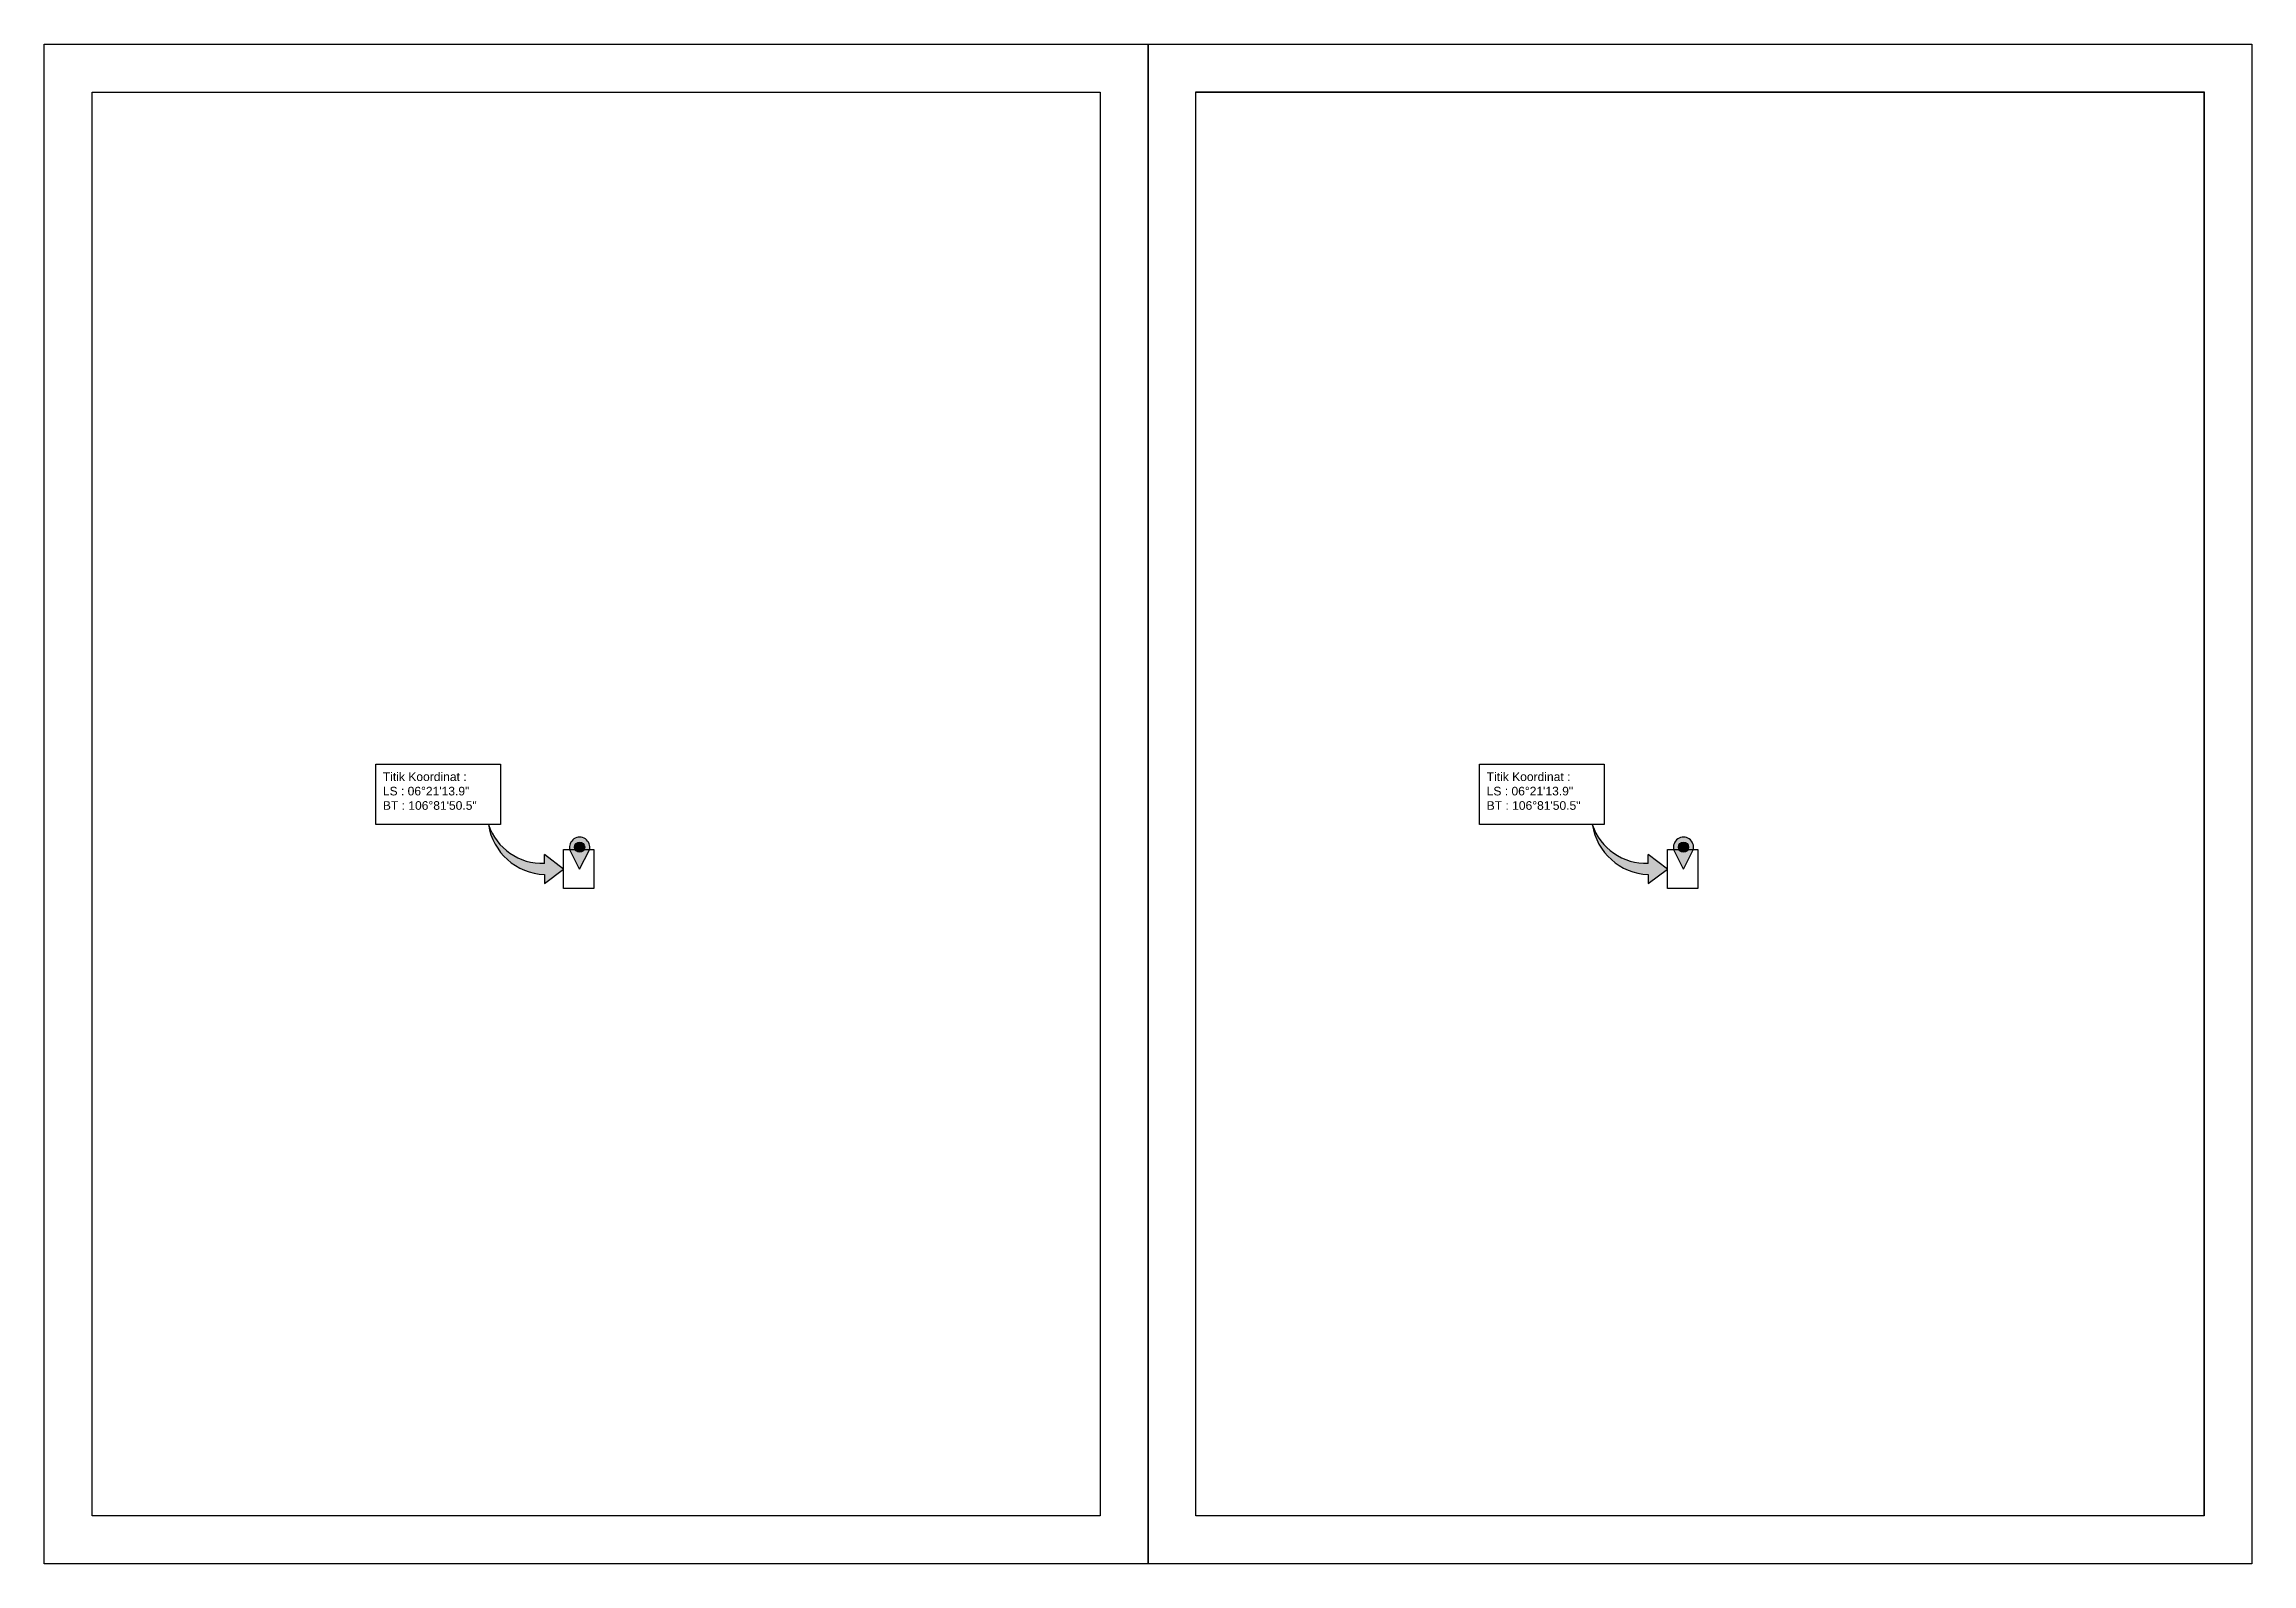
# Model space of a CAD drawing. Header units: millimetres. Extents: x 732789 to 742699, y 10898 to 18897.
# Drawn here: x 733906.8 to 734367.2, y 13383.3 to 13700.3 of the extents above; entities that cross this region are included whole.
import ezdxf

# ---------------------------------------------------------------- set-up
doc = ezdxf.new("R2010")
doc.units = ezdxf.units.MM
doc.styles.get("Standard").update_dxf_attribs({"font": 'arial.ttf'})
picture_1 = doc.add_image_def('image3.png', size_in_pixel=(591, 835))
picture_2 = doc.add_image_def('image4.png', size_in_pixel=(591, 835))

msp = doc.modelspace()

# ---------------------------------------------------------------- texts
at = {"color": 5, "char_height": 1.8, "attachment_point": 1}
for insert in [(733977.43, 13548.43), (734207.63, 13548.43)]:
    msp.add_mtext_dynamic_manual_height_columns('Titik Koordinat : \\PLS : 06°21\'13.9"\\PBT : 106°81\'50.5"', width=62.0817, gutter_width=9.7, heights=[0], dxfattribs=dict(at, insert=insert))

# ---------------------------------------------------------------- hatches: boundary and pattern name
at = {"true_color": 0x939598, "transparency": 33554643}
h = msp.add_hatch(color=252, dxfattribs=at)
h.dxf.hatch_style = 1
h.set_gradient(color1=(147, 149, 152), color2=(0, 0, 255), rotation=236)
h.paths.add_polyline_path([(734011.11, 13531.33), (734011.11, 13529.46, -0.332335), (733999.45, 13537.53, 0.357219), (734011.11, 13527.11), (734011.11, 13525.24), (734015.13, 13528.29)])
h = msp.add_hatch(color=252, dxfattribs=at)
h.dxf.hatch_style = 1
h.set_gradient(color1=(147, 149, 152), color2=(0, 0, 255), rotation=236)
h.paths.add_polyline_path([(734241.32, 13531.33), (734241.32, 13529.46, -0.332335), (734229.66, 13537.53, 0.357219), (734241.32, 13527.11), (734241.32, 13525.24), (734245.33, 13528.29)])
h = msp.add_hatch(color=1)
h.dxf.hatch_style = 1
h.paths.add_polyline_path([(734020.51, 13532.3, 1.282095), (734016.43, 13532.3), (734018.47, 13528.22)])
h.paths.add_polyline_path([(734017.42, 13532.82, -1), (734019.53, 13532.82, -1)], flags=16)
at = {"true_color": 0xffffff}
h = msp.add_hatch(color=7, dxfattribs=at)
h.dxf.hatch_style = 1
h.paths.add_polyline_path([(734017.42, 13532.82, 1), (734019.53, 13532.82, 1)])
h = msp.add_hatch(color=1)
h.dxf.hatch_style = 1
h.paths.add_polyline_path([(734250.72, 13532.3, 1.282095), (734246.64, 13532.3), (734248.68, 13528.22)])
h.paths.add_polyline_path([(734247.62, 13532.82, -1), (734249.73, 13532.82, -1)], flags=16)
h = msp.add_hatch(color=7, dxfattribs=at)
h.dxf.hatch_style = 1
h.paths.add_polyline_path([(734247.62, 13532.82, 1), (734249.73, 13532.82, 1)])

# ---------------------------------------------------------------- linework, layer by layer
for points in [[(733906.79, 13700.33), (734137, 13700.33), (734137, 13383.34), (733906.79, 13383.34)], [(734137, 13700.33), (734367.21, 13700.33), (734367.21, 13383.34), (734137, 13383.34)]]:
    msp.add_lwpolyline(points, close=True)
for points in [[(733916.79, 13690.33), (734127, 13690.33), (734127, 13393.34), (733916.79, 13393.34), (733916.79, 13690.33)], [(734147, 13690.33), (734357.21, 13690.33), (734357.21, 13393.34), (734147, 13393.34), (734147, 13690.33)], [(734018.47, 13528.22), (734016.43, 13532.3)], [(734018.47, 13528.22), (734020.51, 13532.3)], [(734248.68, 13528.22), (734246.64, 13532.3)], [(734248.68, 13528.22), (734250.72, 13532.3)], [(734011.11, 13529.46), (734011.11, 13531.32)], [(734011.11, 13529.46), (734011.11, 13531.32)], [(734011.11, 13525.25), (734015.12, 13528.28), (734011.11, 13531.32)], [(734011.11, 13527.11), (734011.11, 13525.25)], [(734011.11, 13527.11), (734011.11, 13525.25)], [(734241.32, 13529.46), (734241.32, 13531.32)], [(734241.32, 13529.46), (734241.32, 13531.32)], [(734241.32, 13525.25), (734245.33, 13528.28), (734241.32, 13531.32)], [(734241.32, 13527.11), (734241.32, 13525.25)], [(734241.32, 13527.11), (734241.32, 13525.25)]]:
    msp.add_lwpolyline(points)
at = {"color": 5}
for points in [[(733975.94, 13550.14), (734001.95, 13550.14), (734001.95, 13537.53), (733975.94, 13537.53)], [(734206.14, 13550.14), (734232.16, 13550.14), (734232.16, 13537.53), (734206.14, 13537.53)]]:
    msp.add_lwpolyline(points, close=True, dxfattribs=at)
at = {"color": 1}
for points in [[(734015.12, 13532.34), (734021.46, 13532.34), (734021.46, 13524.23), (734015.12, 13524.23)], [(734245.33, 13532.34), (734251.67, 13532.34), (734251.67, 13524.23), (734245.33, 13524.23)]]:
    msp.add_lwpolyline(points, close=True, dxfattribs=at)
for centre in [(734018.47, 13532.82), (734248.68, 13532.82)]:
    msp.add_circle(centre, 1.06)
for centre, radius, start, end in [((734011.64, 13539.44), 12.34, 188.903, 267.5338), ((734010.68, 13541.3), 11.84, 198.5445, 272.0783), ((734241.85, 13539.44), 12.34, 188.903, 267.5338), ((734240.89, 13541.3), 11.84, 198.5445, 272.0783), ((734018.47, 13532.82), 2.1, 345.9066, 194.0934), ((734248.68, 13532.82), 2.1, 345.9066, 194.0934)]:
    msp.add_arc(centre, radius, start, end)

msp.set_redraw_order([(e.dxf.handle, doc.entitydb.next_handle()) for e in msp.query("TEXT MTEXT ATTDEF DIMENSION ARC_DIMENSION")])  # texts and dimensions are drawn at this point

# ---------------------------------------------------------------- pictures from other files: only their frames are drawn
image = msp.add_image(picture_1, insert=(733916.79, 13393.34), size_in_units=(210.21, 297))
image.dxf.flags = 7
image = msp.add_image(picture_2, insert=(734147, 13393.34), size_in_units=(210.24, 297.05))
image.dxf.flags = 7

doc.saveas('drawing.dxf')
